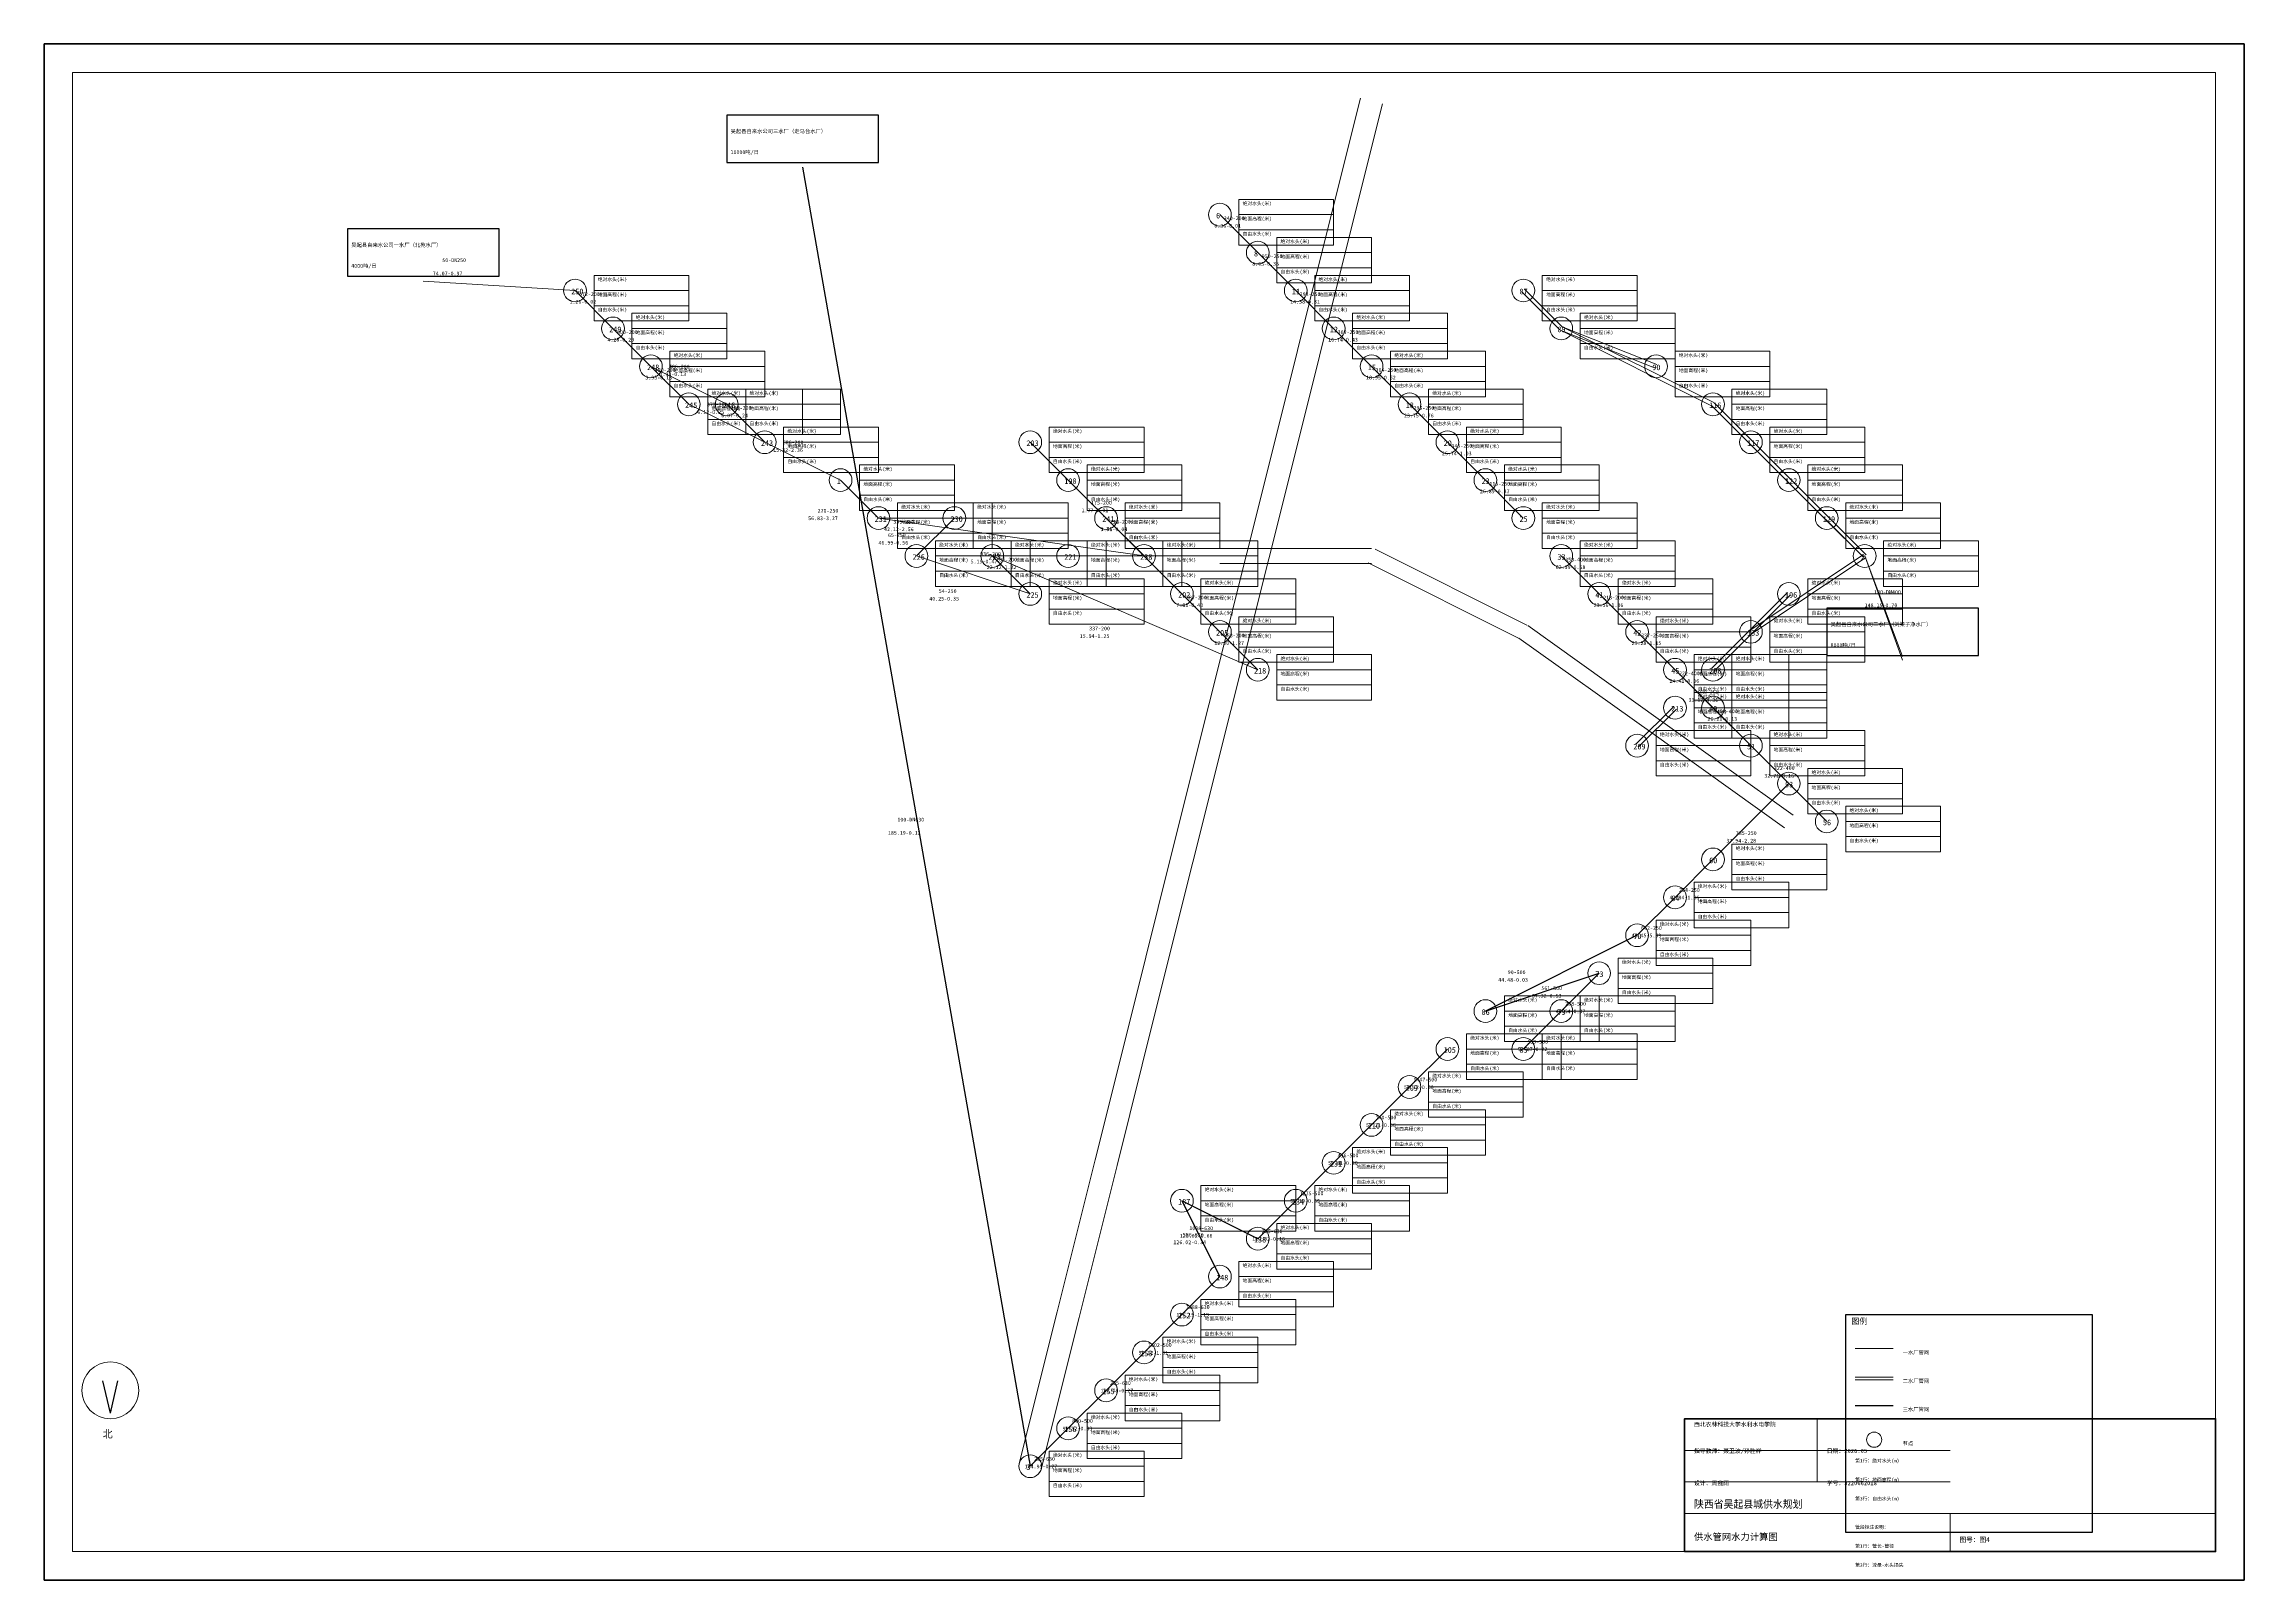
# Model space of a CAD drawing. Header units: millimetres. Extents: x 0 to 1160, y 0 to 810.
import ezdxf

# ---------------------------------------------------------------- set-up
doc = ezdxf.new("R2010")
doc.units = ezdxf.units.MM

msp = doc.modelspace()

# ---------------------------------------------------------------- linework, layer by layer
at = {"layer": 'FRAME', "color": 7, "lineweight": 50}
for p, q in [((1160, 810), (0, 810)), ((0, 810), (0, 0)), ((1160, 0), (1160, 810)), ((0, 0), (1160, 0))]:
    msp.add_line(p, q, dxfattribs=at)
at = {"layer": 'FRAME', "color": 7, "lineweight": 13}
for p, q in [((1145, 795), (15, 795)), ((15, 795), (15, 15)), ((1145, 15), (1145, 795)), ((865, 85), (1005, 85)), ((935, 51.7), (935, 85)), ((935, 68.3), (935, 85)), ((935, 85), (935, 85)), ((865, 68.3), (1005, 68.3)), ((865, 51.7), (1005, 51.7)), ((865, 35), (1145, 35)), ((1005, 15), (1005, 35)), ((15, 15), (1145, 15))]:
    msp.add_line(p, q, dxfattribs=at)
at = {"layer": 'FRAME', "color": 7, "lineweight": 25}
for q in [(31, 105), (39, 105)]:
    msp.add_line((35, 88), q, dxfattribs=at)
at = {"layer": 'FRAME', "color": 7, "lineweight": 35}
msp.add_lwpolyline([(865, 15), (1145, 15), (1145, 85), (865, 85), (865, 15)], dxfattribs=at)
at = {"layer": 'FRAME', "color": 7, "lineweight": 13}
msp.add_circle((35, 100), 15, dxfattribs=at)
at = {"layer": 'LABEL', "color": 7, "lineweight": 25}
msp.add_lwpolyline([(950, 140), (1080, 140), (1080, 25), (950, 25), (950, 140)], dxfattribs=at)
at = {"layer": 'NODE', "color": 7, "lineweight": 5}
for p, q in [((630, 720), (680, 720)), ((630, 712), (680, 712)), ((650, 700), (700, 700)), ((650, 692), (700, 692)), ((290, 680), (340, 680)), ((670, 680), (720, 680)), ((790, 680), (840, 680)), ((290, 672), (340, 672)), ((670, 672), (720, 672)), ((790, 672), (840, 672)), ((310, 660), (360, 660)), ((310, 652), (360, 652)), ((690, 660), (740, 660)), ((690, 652), (740, 652)), ((810, 660), (860, 660)), ((810, 652), (860, 652)), ((330, 640), (380, 640)), ((710, 640), (760, 640)), ((860, 640), (910, 640)), ((330, 632), (380, 632)), ((710, 632), (760, 632)), ((860, 632), (910, 632)), ((350, 620), (400, 620)), ((370, 620), (420, 620)), ((730, 620), (780, 620)), ((890, 620), (940, 620)), ((350, 612), (400, 612)), ((370, 612), (420, 612)), ((730, 612), (780, 612)), ((890, 612), (940, 612)), ((390, 600), (440, 600)), ((390, 592), (440, 592)), ((530, 600), (580, 600)), ((530, 592), (580, 592)), ((750, 600), (800, 600)), ((750, 592), (800, 592)), ((910, 600), (960, 600)), ((910, 592), (960, 592)), ((430, 580), (480, 580)), ((550, 580), (600, 580)), ((770, 580), (820, 580)), ((930, 580), (980, 580)), ((430, 572), (480, 572)), ((550, 572), (600, 572)), ((770, 572), (820, 572)), ((930, 572), (980, 572)), ((450, 560), (500, 560)), ((490, 560), (540, 560)), ((570, 560), (620, 560)), ((790, 560), (840, 560)), ((950, 560), (1000, 560)), ((450, 552), (500, 552)), ((490, 552), (540, 552)), ((570, 552), (620, 552)), ((790, 552), (840, 552)), ((950, 552), (1000, 552)), ((470, 540), (520, 540)), ((510, 540), (560, 540)), ((550, 540), (600, 540)), ((590, 540), (640, 540)), ((810, 540), (860, 540)), ((970, 540), (1020, 540)), ((470, 532), (520, 532)), ((510, 532), (560, 532)), ((550, 532), (600, 532)), ((590, 532), (640, 532)), ((810, 532), (860, 532)), ((970, 532), (1020, 532)), ((530, 520), (580, 520)), ((530, 512), (580, 512)), ((610, 520), (660, 520)), ((610, 512), (660, 512)), ((830, 520), (880, 520)), ((830, 512), (880, 512)), ((930, 520), (980, 520)), ((930, 512), (980, 512)), ((630, 500), (680, 500)), ((850, 500), (900, 500)), ((910, 500), (960, 500)), ((630, 492), (680, 492)), ((850, 492), (900, 492)), ((910, 492), (960, 492)), ((650, 480), (700, 480)), ((870, 480), (920, 480)), ((890, 480), (940, 480)), ((650, 472), (700, 472)), ((870, 472), (920, 472)), ((890, 472), (940, 472)), ((870, 460), (920, 460)), ((890, 460), (940, 460)), ((870, 452), (920, 452)), ((890, 452), (940, 452)), ((850, 440), (900, 440)), ((850, 432), (900, 432)), ((910, 440), (960, 440)), ((910, 432), (960, 432)), ((930, 420), (980, 420)), ((930, 412), (980, 412)), ((950, 400), (1000, 400)), ((950, 392), (1000, 392)), ((890, 380), (940, 380)), ((890, 372), (940, 372)), ((870, 360), (920, 360)), ((870, 352), (920, 352)), ((850, 340), (900, 340)), ((850, 332), (900, 332)), ((830, 320), (880, 320)), ((830, 312), (880, 312)), ((770, 300), (820, 300)), ((770, 292), (820, 292)), ((810, 300), (860, 300)), ((810, 292), (860, 292)), ((750, 280), (800, 280)), ((790, 280), (840, 280)), ((750, 272), (800, 272)), ((790, 272), (840, 272)), ((730, 260), (780, 260)), ((730, 252), (780, 252)), ((710, 240), (760, 240)), ((710, 232), (760, 232)), ((690, 220), (740, 220)), ((690, 212), (740, 212)), ((610, 200), (660, 200)), ((670, 200), (720, 200)), ((610, 192), (660, 192)), ((670, 192), (720, 192)), ((650, 180), (700, 180)), ((650, 172), (700, 172)), ((630, 160), (680, 160)), ((630, 152), (680, 152)), ((610, 140), (660, 140)), ((610, 132), (660, 132)), ((590, 120), (640, 120)), ((590, 112), (640, 112)), ((570, 100), (620, 100)), ((570, 92), (620, 92)), ((550, 80), (600, 80)), ((550, 72), (600, 72)), ((530, 60), (580, 60)), ((530, 52), (580, 52))]:
    msp.add_line(p, q, dxfattribs=at)
at = {"layer": 'NODE', "color": 7, "lineweight": 9}
for points in [[(630, 728), (680, 728), (680, 704), (630, 704), (630, 728)], [(650, 708), (700, 708), (700, 684), (650, 684), (650, 708)], [(290, 688), (340, 688), (340, 664), (290, 664), (290, 688)], [(670, 688), (720, 688), (720, 664), (670, 664), (670, 688)], [(790, 688), (840, 688), (840, 664), (790, 664), (790, 688)], [(310, 668), (360, 668), (360, 644), (310, 644), (310, 668)], [(690, 668), (740, 668), (740, 644), (690, 644), (690, 668)], [(810, 668), (860, 668), (860, 644), (810, 644), (810, 668)], [(330, 648), (380, 648), (380, 624), (330, 624), (330, 648)], [(710, 648), (760, 648), (760, 624), (710, 624), (710, 648)], [(860, 648), (910, 648), (910, 624), (860, 624), (860, 648)], [(350, 628), (400, 628), (400, 604), (350, 604), (350, 628)], [(370, 628), (420, 628), (420, 604), (370, 604), (370, 628)], [(730, 628), (780, 628), (780, 604), (730, 604), (730, 628)], [(890, 628), (940, 628), (940, 604), (890, 604), (890, 628)], [(390, 608), (440, 608), (440, 584), (390, 584), (390, 608)], [(530, 608), (580, 608), (580, 584), (530, 584), (530, 608)], [(750, 608), (800, 608), (800, 584), (750, 584), (750, 608)], [(910, 608), (960, 608), (960, 584), (910, 584), (910, 608)], [(430, 588), (480, 588), (480, 564), (430, 564), (430, 588)], [(550, 588), (600, 588), (600, 564), (550, 564), (550, 588)], [(770, 588), (820, 588), (820, 564), (770, 564), (770, 588)], [(930, 588), (980, 588), (980, 564), (930, 564), (930, 588)], [(450, 568), (500, 568), (500, 544), (450, 544), (450, 568)], [(490, 568), (540, 568), (540, 544), (490, 544), (490, 568)], [(570, 568), (620, 568), (620, 544), (570, 544), (570, 568)], [(790, 568), (840, 568), (840, 544), (790, 544), (790, 568)], [(950, 568), (1000, 568), (1000, 544), (950, 544), (950, 568)], [(470, 548), (520, 548), (520, 524), (470, 524), (470, 548)], [(510, 548), (560, 548), (560, 524), (510, 524), (510, 548)], [(550, 548), (600, 548), (600, 524), (550, 524), (550, 548)], [(590, 548), (640, 548), (640, 524), (590, 524), (590, 548)], [(810, 548), (860, 548), (860, 524), (810, 524), (810, 548)], [(970, 548), (1020, 548), (1020, 524), (970, 524), (970, 548)], [(530, 528), (580, 528), (580, 504), (530, 504), (530, 528)], [(610, 528), (660, 528), (660, 504), (610, 504), (610, 528)], [(830, 528), (880, 528), (880, 504), (830, 504), (830, 528)], [(930, 528), (980, 528), (980, 504), (930, 504), (930, 528)], [(630, 508), (680, 508), (680, 484), (630, 484), (630, 508)], [(850, 508), (900, 508), (900, 484), (850, 484), (850, 508)], [(910, 508), (960, 508), (960, 484), (910, 484), (910, 508)], [(650, 488), (700, 488), (700, 464), (650, 464), (650, 488)], [(870, 488), (920, 488), (920, 464), (870, 464), (870, 488)], [(890, 488), (940, 488), (940, 464), (890, 464), (890, 488)], [(870, 468), (920, 468), (920, 444), (870, 444), (870, 468)], [(890, 468), (940, 468), (940, 444), (890, 444), (890, 468)], [(850, 448), (900, 448), (900, 424), (850, 424), (850, 448)], [(910, 448), (960, 448), (960, 424), (910, 424), (910, 448)], [(930, 428), (980, 428), (980, 404), (930, 404), (930, 428)], [(950, 408), (1000, 408), (1000, 384), (950, 384), (950, 408)], [(890, 388), (940, 388), (940, 364), (890, 364), (890, 388)], [(870, 368), (920, 368), (920, 344), (870, 344), (870, 368)], [(850, 348), (900, 348), (900, 324), (850, 324), (850, 348)], [(830, 328), (880, 328), (880, 304), (830, 304), (830, 328)], [(770, 308), (820, 308), (820, 284), (770, 284), (770, 308)], [(810, 308), (860, 308), (860, 284), (810, 284), (810, 308)], [(750, 288), (800, 288), (800, 264), (750, 264), (750, 288)], [(790, 288), (840, 288), (840, 264), (790, 264), (790, 288)], [(730, 268), (780, 268), (780, 244), (730, 244), (730, 268)], [(710, 248), (760, 248), (760, 224), (710, 224), (710, 248)], [(690, 228), (740, 228), (740, 204), (690, 204), (690, 228)], [(610, 208), (660, 208), (660, 184), (610, 184), (610, 208)], [(670, 208), (720, 208), (720, 184), (670, 184), (670, 208)], [(650, 188), (700, 188), (700, 164), (650, 164), (650, 188)], [(630, 168), (680, 168), (680, 144), (630, 144), (630, 168)], [(610, 148), (660, 148), (660, 124), (610, 124), (610, 148)], [(590, 128), (640, 128), (640, 104), (590, 104), (590, 128)], [(570, 108), (620, 108), (620, 84), (570, 84), (570, 108)], [(550, 88), (600, 88), (600, 64), (550, 64), (550, 88)], [(530, 68), (580, 68), (580, 44), (530, 44), (530, 68)]]:
    msp.add_lwpolyline(points, dxfattribs=at)
at = {"layer": 'NODE', "color": 7, "lineweight": 13}
for centre, radius in [((620, 720), 6), ((640, 700), 6), ((280, 680), 6), ((660, 680), 6), ((780, 680), 6), ((300, 660), 6), ((680, 660), 6), ((800, 660), 6), ((320, 640), 6), ((700, 640), 6), ((850, 640), 6), ((340, 620), 6), ((360, 620), 6), ((720, 620), 6), ((880, 620), 6), ((380, 600), 6), ((520, 600), 6), ((740, 600), 6), ((900, 600), 6), ((420, 580), 6), ((540, 580), 6), ((760, 580), 6), ((920, 580), 6), ((440, 560), 6), ((480, 560), 6), ((560, 560), 6), ((780, 560), 6), ((940, 560), 6), ((460, 540), 6), ((500, 540), 6), ((540, 540), 6), ((580, 540), 6), ((800, 540), 6), ((960, 540), 6), ((520, 520), 6), ((600, 520), 6), ((820, 520), 6), ((920, 520), 6), ((620, 500), 6), ((840, 500), 6), ((900, 500), 6), ((640, 480), 6), ((860, 480), 6), ((880, 480), 6), ((860, 460), 6), ((880, 460), 6), ((840, 440), 6), ((900, 440), 6), ((920, 420), 6), ((940, 400), 6), ((880, 380), 6), ((860, 360), 6), ((840, 340), 6), ((820, 320), 6), ((760, 300), 6), ((800, 300), 6), ((740, 280), 6), ((780, 280), 6), ((720, 260), 6), ((700, 240), 6), ((680, 220), 6), ((600, 200), 6), ((660, 200), 6), ((640, 180), 6), ((620, 160), 6), ((600, 140), 6), ((580, 120), 6), ((560, 100), 6), ((540, 80), 6), ((965, 74), 4), ((520, 60), 6)]:
    msp.add_circle(centre, radius, dxfattribs=at)
at = {"layer": 'PIPE1', "color": 7, "lineweight": 13}
for p, q in [((200, 685), (280, 680)), ((280, 680), (300, 660)), ((300, 660), (320, 640)), ((320, 640), (340, 620)), ((320, 640), (360, 620)), ((340, 620), (380, 600)), ((360, 620), (380, 600)), ((380, 600), (420, 580)), ((520, 600), (600, 520)), ((440, 560), (420, 580)), ((540, 580), (600, 520)), ((580, 540), (440, 560)), ((480, 560), (440, 560)), ((460, 540), (480, 560)), ((560, 560), (580, 540)), ((520, 520), (460, 540)), ((640, 480), (500, 540)), ((500, 540), (520, 520)), ((600, 520), (620, 500)), ((620, 500), (640, 480)), ((955, 122), (975, 122))]:
    msp.add_line(p, q, dxfattribs=at)
at = {"layer": 'PIPE2', "color": 7, "lineweight": 13}
for p, q in [((779.3, 679.3), (799.3, 659.3)), ((780.7, 680.7), (800.7, 660.7)), ((849.6, 639.1), (799.6, 659.1)), ((799.6, 659.1), (879.6, 619.1)), ((850.4, 640.9), (800.4, 660.9)), ((800.4, 660.9), (880.4, 620.9)), ((879.3, 619.3), (899.3, 599.3)), ((880.7, 620.7), (900.7, 600.7)), ((899.3, 599.3), (919.3, 579.3)), ((900.7, 600.7), (920.7, 580.7)), ((920.7, 580.7), (940.7, 560.7)), ((920.7, 580.7), (960.7, 540.7)), ((919.3, 579.3), (939.3, 559.3)), ((919.3, 579.3), (959.3, 539.3)), ((939.3, 559.3), (959.3, 539.3)), ((940.7, 560.7), (960.7, 540.7)), ((899.4, 500.8), (959.4, 540.8)), ((900.6, 499.2), (960.6, 539.2)), ((980, 485), (960, 540)), ((980, 487), (960, 540)), ((879.3, 480.7), (919.3, 520.7)), ((880.7, 479.3), (920.7, 519.3)), ((919.3, 520.7), (899.3, 500.7)), ((920.7, 519.3), (900.7, 499.3)), ((859.3, 460.7), (839.3, 440.7)), ((860.7, 459.3), (840.7, 439.3)), ((955, 107), (975, 107)), ((955, 105.5), (975, 105.5))]:
    msp.add_line(p, q, dxfattribs=at)
at = {"layer": 'PIPE3', "color": 7, "lineweight": 30}
for p, q in [((400, 745), (520, 60)), ((620, 720), (640, 700)), ((640, 700), (660, 680)), ((660, 680), (680, 660)), ((680, 660), (700, 640)), ((700, 640), (720, 620)), ((720, 620), (740, 600)), ((740, 600), (760, 580)), ((760, 580), (780, 560)), ((800, 540), (820, 520)), ((820, 520), (840, 500)), ((840, 500), (860, 480)), ((840, 500), (920, 420)), ((860, 480), (880, 460)), ((880, 460), (900, 440)), ((900, 440), (940, 400)), ((920, 420), (880, 380)), ((880, 380), (860, 360)), ((860, 360), (840, 340)), ((840, 340), (760, 300)), ((760, 300), (820, 320)), ((820, 320), (800, 300)), ((800, 300), (780, 280)), ((740, 280), (720, 260)), ((720, 260), (700, 240)), ((700, 240), (680, 220)), ((680, 220), (660, 200)), ((640, 180), (600, 200)), ((600, 200), (620, 160)), ((660, 200), (640, 180)), ((620, 160), (600, 140)), ((600, 140), (580, 120)), ((580, 120), (560, 100)), ((560, 100), (540, 80)), ((955, 92), (975, 92)), ((540, 80), (520, 60))]:
    msp.add_line(p, q, dxfattribs=at)
at = {"layer": 'PLANT', "color": 7, "lineweight": 25}
for points in [[(360, 747.5), (440, 747.5), (440, 772.5), (360, 772.5), (360, 747.5)], [(160, 687.5), (240, 687.5), (240, 712.5), (160, 712.5), (160, 687.5)], [(940, 487.5), (1020, 487.5), (1020, 512.5), (940, 512.5), (940, 487.5)]]:
    msp.add_lwpolyline(points, dxfattribs=at)
at = {"layer": 'RIVER', "color": 7, "lineweight": 13}
for p, q in [((694.2, 781.5), (674.2, 701.5)), ((705.8, 778.5), (685.8, 698.5)), ((674.2, 701.5), (654.2, 621.5)), ((685.8, 698.5), (665.8, 618.5)), ((654.2, 621.5), (634.2, 541.5)), ((665.8, 618.5), (645.8, 538.5)), ((634.2, 541.5), (614.2, 461.5)), ((700, 544), (620, 544)), ((700, 536), (620, 536)), ((645.8, 538.5), (625.8, 458.5)), ((778.2, 496.4), (698.2, 536.4)), ((781.8, 503.6), (701.8, 543.6)), ((852.3, 453.3), (782.3, 503.3)), ((847.7, 446.7), (777.7, 496.7)), ((614.2, 461.5), (594.2, 381.5)), ((625.8, 458.5), (605.8, 378.5)), ((922.3, 403.3), (852.3, 453.3)), ((917.7, 396.7), (847.7, 446.7)), ((594.2, 381.5), (574.2, 301.5)), ((605.8, 378.5), (585.8, 298.5)), ((574.2, 301.5), (554.2, 221.5)), ((585.8, 298.5), (565.8, 218.5)), ((554.2, 221.5), (534.2, 141.5)), ((565.8, 218.5), (545.8, 138.5)), ((534.2, 141.5), (514.2, 61.5)), ((545.8, 138.5), (525.8, 58.5))]:
    msp.add_line(p, q, dxfattribs=at)

# ---------------------------------------------------------------- texts
for s, height, p in [('吴起县自来水公司三水厂（走马台水厂）', 2, (362, 763)), ('10000吨/日', 2, (362, 752)), ('6', 3, (618, 718)), ('绝对水头(米)', 1.8, (632, 725)), ('0.36-0.01', 2, (617.1, 713.1)), ('340-200', 2, (622.1, 717.1)), ('地面高程(米)', 1.8, (632, 717)), ('自由水头(米)', 1.8, (632, 709)), ('吴起县自来水公司一水厂（北苑水厂）', 2, (162, 703)), ('50-DN250', 2, (210, 695)), ('8', 3, (638, 698)), ('950-250', 2, (642.1, 697.1)), ('绝对水头(米)', 1.8, (652, 705)), ('地面高程(米)', 1.8, (652, 697)), ('4000吨/日', 2, (162, 692)), ('74.07-0.97', 2, (205, 688)), ('绝对水头(米)', 1.8, (292, 685)), ('8.05-0.36', 2, (637.1, 693.1)), ('自由水头(米)', 1.8, (652, 689)), ('绝对水头(米)', 1.8, (672, 685)), ('绝对水头(米)', 1.8, (792, 685)), ('1.26-0.02', 2, (277.1, 673.1)), ('250', 3, (278, 678)), ('572-200', 2, (282.1, 677.1)), ('地面高程(米)', 1.8, (292, 677)), ('14.38-0.31', 2, (657.1, 673.1)), ('11', 3, (658, 678)), ('293-250', 2, (662.1, 677.1)), ('地面高程(米)', 1.8, (672, 677)), ('87', 3, (778, 678)), ('地面高程(米)', 1.8, (792, 677)), ('自由水头(米)', 1.8, (292, 669)), ('绝对水头(米)', 1.8, (312, 665)), ('自由水头(米)', 1.8, (672, 669)), ('绝对水头(米)', 1.8, (692, 665)), ('自由水头(米)', 1.8, (792, 669)), ('绝对水头(米)', 1.8, (812, 665)), ('4.28-0.29', 2, (297.1, 653.1)), ('249', 3, (298, 658)), ('800-200', 2, (302.1, 657.1)), ('地面高程(米)', 1.8, (312, 657)), ('自由水头(米)', 1.8, (312, 649)), ('16.74-0.43', 2, (677.1, 653.1)), ('12', 3, (678, 658)), ('309-250', 2, (682.1, 657.1)), ('地面高程(米)', 1.8, (692, 657)), ('自由水头(米)', 1.8, (692, 649)), ('89', 3, (798, 658)), ('地面高程(米)', 1.8, (812, 657)), ('自由水头(米)', 1.8, (812, 649)), ('248', 3, (318, 638)), ('420-200', 2, (322.1, 637.1)), ('406-200', 2, (329.5, 638.9)), ('绝对水头(米)', 1.8, (332, 645)), ('地面高程(米)', 1.8, (332, 637)), ('15', 3, (698, 638)), ('304-250', 2, (702.1, 637.1)), ('绝对水头(米)', 1.8, (712, 645)), ('地面高程(米)', 1.8, (712, 637)), ('90', 3, (848, 638)), ('绝对水头(米)', 1.8, (862, 645)), ('地面高程(米)', 1.8, (862, 637)), ('3.93-0.13', 2, (317.1, 633.1)), ('3.93-0.13', 2, (324.5, 634.9)), ('自由水头(米)', 1.8, (332, 629)), ('绝对水头(米)', 1.8, (352, 625)), ('绝对水头(米)', 1.8, (372, 625)), ('18.95-0.52', 2, (697.1, 633.1)), ('自由水头(米)', 1.8, (712, 629)), ('绝对水头(米)', 1.8, (732, 625)), ('自由水头(米)', 1.8, (862, 629)), ('绝对水头(米)', 1.8, (892, 625)), ('245', 3, (338, 618)), ('6.12-0.25', 2, (344.5, 614.9)), ('372-200', 2, (349.5, 618.9)), ('地面高程(米)', 1.8, (352, 617)), ('6.07-0.24', 2, (357.1, 613.1)), ('246', 3, (358, 618)), ('361-200', 2, (362.1, 617.1)), ('地面高程(米)', 1.8, (372, 617)), ('23.75-0.76', 2, (717.1, 613.1)), ('18', 3, (718, 618)), ('295-250', 2, (722.1, 617.1)), ('地面高程(米)', 1.8, (732, 617)), ('116', 3, (878, 618)), ('地面高程(米)', 1.8, (892, 617)), ('自由水头(米)', 1.8, (352, 609)), ('自由水头(米)', 1.8, (372, 609)), ('绝对水头(米)', 1.8, (392, 605)), ('绝对水头(米)', 1.8, (532, 605)), ('自由水头(米)', 1.8, (732, 609)), ('绝对水头(米)', 1.8, (752, 605)), ('自由水头(米)', 1.8, (892, 609)), ('绝对水头(米)', 1.8, (912, 605)), ('243', 3, (378, 598)), ('15.32-2.36', 2, (384.5, 594.9)), ('686-200', 2, (389.5, 598.9)), ('地面高程(米)', 1.8, (392, 597)), ('203', 3, (518, 598)), ('地面高程(米)', 1.8, (532, 597)), ('25.74-1.03', 2, (737.1, 593.1)), ('20', 3, (738, 598)), ('345-250', 2, (742.1, 597.1)), ('地面高程(米)', 1.8, (752, 597)), ('117', 3, (898, 598)), ('地面高程(米)', 1.8, (912, 597)), ('自由水头(米)', 1.8, (392, 589)), ('1', 3, (418, 578)), ('绝对水头(米)', 1.8, (432, 585)), ('自由水头(米)', 1.8, (532, 589)), ('198', 3, (538, 578)), ('绝对水头(米)', 1.8, (552, 585)), ('自由水头(米)', 1.8, (752, 589)), ('23', 3, (758, 578)), ('绝对水头(米)', 1.8, (772, 585)), ('自由水头(米)', 1.8, (912, 589)), ('122', 3, (918, 578)), ('绝对水头(米)', 1.8, (932, 585)), ('地面高程(米)', 1.8, (432, 577)), ('自由水头(米)', 1.8, (432, 569)), ('地面高程(米)', 1.8, (552, 577)), ('175-200', 2, (552.1, 567.1)), ('自由水头(米)', 1.8, (552, 569)), ('26.89-0.37', 2, (757.1, 573.1)), ('116-250', 2, (762.1, 577.1)), ('地面高程(米)', 1.8, (772, 577)), ('自由水头(米)', 1.8, (772, 569)), ('地面高程(米)', 1.8, (932, 577)), ('自由水头(米)', 1.8, (932, 569)), ('56.83-3.27', 2, (402.9, 558.9)), ('270-250', 2, (407.9, 562.9)), ('231', 3, (438, 558)), ('359-250', 2, (447.9, 557.1)), ('绝对水头(米)', 1.8, (452, 565)), ('地面高程(米)', 1.8, (452, 557)), ('230', 3, (478, 558)), ('绝对水头(米)', 1.8, (492, 565)), ('地面高程(米)', 1.8, (492, 557)), ('1.77-0.01', 2, (547.1, 563.1)), ('241', 3, (558, 558)), ('712-200', 2, (562.1, 557.1)), ('295-200', 2, (562.1, 557.1)), ('绝对水头(米)', 1.8, (572, 565)), ('地面高程(米)', 1.8, (572, 557)), ('25', 3, (778, 558)), ('绝对水头(米)', 1.8, (792, 565)), ('地面高程(米)', 1.8, (792, 557)), ('129', 3, (938, 558)), ('绝对水头(米)', 1.8, (952, 565)), ('地面高程(米)', 1.8, (952, 557)), ('46.99-0.56', 2, (440, 546)), ('42.12-2.56', 2, (442.9, 553.1)), ('65-250', 2, (445, 550)), ('自由水头(米)', 1.8, (452, 549)), ('绝对水头(米)', 1.8, (472, 545)), ('自由水头(米)', 1.8, (492, 549)), ('绝对水头(米)', 1.8, (512, 545)), ('绝对水头(米)', 1.8, (552, 545)), ('1.56-0.04', 2, (557.1, 553.1)), ('3.75-0.08', 2, (557.1, 553.1)), ('自由水头(米)', 1.8, (572, 549)), ('绝对水头(米)', 1.8, (592, 545)), ('自由水头(米)', 1.8, (792, 549)), ('绝对水头(米)', 1.8, (812, 545)), ('自由水头(米)', 1.8, (952, 549)), ('绝对水头(米)', 1.8, (972, 545)), ('226', 3, (458, 538)), ('地面高程(米)', 1.8, (472, 537)), ('5.19-0.47', 2, (488.6, 536.1)), ('936-200', 2, (493.6, 540.1)), ('22.12-1.22', 2, (497.1, 533.1)), ('223', 3, (498, 538)), ('185-200', 2, (502.1, 537.1)), ('地面高程(米)', 1.8, (512, 537)), ('221', 3, (538, 538)), ('地面高程(米)', 1.8, (552, 537)), ('238', 3, (578, 538)), ('地面高程(米)', 1.8, (592, 537)), ('62.59-0.58', 2, (797.1, 533.1)), ('33', 3, (798, 538)), ('359-400', 2, (802.1, 537.1)), ('地面高程(米)', 1.8, (812, 537)), ('2', 3, (958, 538)), ('地面高程(米)', 1.8, (972, 537)), ('54-250', 2, (471.8, 520.5)), ('自由水头(米)', 1.8, (472, 529)), ('自由水头(米)', 1.8, (512, 529)), ('绝对水头(米)', 1.8, (532, 525)), ('自由水头(米)', 1.8, (552, 529)), ('自由水头(米)', 1.8, (592, 529)), ('绝对水头(米)', 1.8, (612, 525)), ('自由水头(米)', 1.8, (812, 529)), ('绝对水头(米)', 1.8, (832, 525)), ('绝对水头(米)', 1.8, (932, 525)), ('100-DN400', 2, (965, 520)), ('自由水头(米)', 1.8, (972, 529)), ('40.25-0.35', 2, (466.8, 516.5)), ('225', 3, (518, 518)), ('地面高程(米)', 1.8, (532, 517)), ('自由水头(米)', 1.8, (532, 509)), ('7.81-0.40', 2, (597.1, 513.1)), ('202', 3, (598, 518)), ('387-200', 2, (602.1, 517.1)), ('地面高程(米)', 1.8, (612, 517)), ('自由水头(米)', 1.8, (612, 509)), ('23.56-1.36', 2, (817.1, 513.1)), ('41', 3, (818, 518)), ('213-200', 2, (822.1, 517.1)), ('地面高程(米)', 1.8, (832, 517)), ('自由水头(米)', 1.8, (832, 509)), ('196', 3, (918, 518)), ('地面高程(米)', 1.8, (932, 517)), ('自由水头(米)', 1.8, (932, 509)), ('148.15-0.70', 2, (960, 513)), ('337-200', 2, (551.1, 500.8)), ('205', 3, (618, 498)), ('568-200', 2, (622.1, 497.1)), ('绝对水头(米)', 1.8, (632, 505)), ('地面高程(米)', 1.8, (632, 497)), ('42', 3, (838, 498)), ('337-250', 2, (842.1, 497.1)), ('绝对水头(米)', 1.8, (852, 505)), ('地面高程(米)', 1.8, (852, 497)), ('133', 3, (898, 498)), ('绝对水头(米)', 1.8, (912, 505)), ('地面高程(米)', 1.8, (912, 497)), ('吴起县自来水公司二水厂（刘渠子净水厂）', 2, (942, 503)), ('15.94-1.25', 2, (546.1, 496.8)), ('12.00-1.27', 2, (617.1, 493.1)), ('自由水头(米)', 1.8, (632, 489)), ('29.28-1.15', 2, (837.1, 493.1)), ('自由水头(米)', 1.8, (852, 489)), ('自由水头(米)', 1.8, (912, 489)), ('8000吨/日', 2, (942, 492)), ('218', 3, (638, 478)), ('绝对水头(米)', 1.8, (652, 485)), ('地面高程(米)', 1.8, (652, 477)), ('45', 3, (858, 478)), ('222-400', 2, (862.1, 477.1)), ('绝对水头(米)', 1.8, (872, 485)), ('地面高程(米)', 1.8, (872, 477)), ('208', 3, (878, 478)), ('绝对水头(米)', 1.8, (892, 485)), ('地面高程(米)', 1.8, (892, 477)), ('自由水头(米)', 1.8, (652, 469)), ('24.41-0.06', 2, (857.1, 473.1)), ('33.12-4.36', 2, (867.1, 463.1)), ('绝对水头(米)', 1.8, (872, 465)), ('939-250', 2, (872.1, 467.1)), ('自由水头(米)', 1.8, (872, 469)), ('绝对水头(米)', 1.8, (892, 465)), ('自由水头(米)', 1.8, (892, 469)), ('213', 3, (858, 458)), ('地面高程(米)', 1.8, (872, 457)), ('26.21-0.13', 2, (877.1, 453.1)), ('49', 3, (878, 458)), ('403-400', 2, (882.1, 457.1)), ('地面高程(米)', 1.8, (892, 457)), ('209', 3, (838, 438)), ('绝对水头(米)', 1.8, (852, 445)), ('自由水头(米)', 1.8, (872, 449)), ('自由水头(米)', 1.8, (892, 449)), ('51', 3, (898, 438)), ('绝对水头(米)', 1.8, (912, 445)), ('地面高程(米)', 1.8, (852, 437)), ('自由水头(米)', 1.8, (852, 429)), ('地面高程(米)', 1.8, (912, 437)), ('自由水头(米)', 1.8, (912, 429)), ('32.71-0.16', 2, (907.1, 423.1)), ('322-400', 2, (912.1, 427.1)), ('53', 3, (918, 418)), ('绝对水头(米)', 1.8, (932, 425)), ('地面高程(米)', 1.8, (932, 417)), ('自由水头(米)', 1.8, (932, 409)), ('绝对水头(米)', 1.8, (952, 405)), ('185.19-0.12', 2, (445, 393)), ('100-DN630', 2, (450, 400)), ('385-250', 2, (892.1, 392.9)), ('56', 3, (938, 398)), ('地面高程(米)', 1.8, (952, 397)), ('37.94-2.28', 2, (887.1, 388.9)), ('绝对水头(米)', 1.8, (892, 385)), ('自由水头(米)', 1.8, (952, 389)), ('60', 3, (878, 378)), ('地面高程(米)', 1.8, (892, 377)), ('42.84-1.86', 2, (857.1, 358.9)), ('64', 3, (858, 358)), ('254-250', 2, (862.1, 362.9)), ('绝对水头(米)', 1.8, (872, 365)), ('自由水头(米)', 1.8, (892, 369)), ('地面高程(米)', 1.8, (872, 357)), ('自由水头(米)', 1.8, (872, 349)), ('45.45-5.39', 2, (837.1, 338.9)), ('70', 3, (838, 338)), ('662-250', 2, (842.1, 342.9)), ('绝对水头(米)', 1.8, (852, 345)), ('地面高程(米)', 1.8, (852, 337)), ('绝对水头(米)', 1.8, (832, 325)), ('自由水头(米)', 1.8, (852, 329)), ('44.48-0.03', 2, (766.8, 315.5)), ('90-500', 2, (771.8, 319.5)), ('73', 3, (818, 318)), ('地面高程(米)', 1.8, (832, 317)), ('绝对水头(米)', 1.8, (772, 305)), ('87.32-0.53', 2, (784.5, 307.1)), ('561-500', 2, (789.5, 311.1)), ('238-500', 2, (802.1, 302.9)), ('绝对水头(米)', 1.8, (812, 305)), ('自由水头(米)', 1.8, (832, 309)), ('86', 3, (758, 298)), ('地面高程(米)', 1.8, (772, 297)), ('自由水头(米)', 1.8, (772, 289)), ('46.54-0.07', 2, (797.1, 298.9)), ('79', 3, (798, 298)), ('地面高程(米)', 1.8, (812, 297)), ('自由水头(米)', 1.8, (812, 289)), ('105', 3, (738, 278)), ('绝对水头(米)', 1.8, (752, 285)), ('地面高程(米)', 1.8, (752, 277)), ('52.87-0.22', 2, (777.1, 278.9)), ('85', 3, (778, 278)), ('559-500', 2, (782.1, 282.9)), ('绝对水头(米)', 1.8, (792, 285)), ('地面高程(米)', 1.8, (792, 277)), ('绝对水头(米)', 1.8, (732, 265)), ('自由水头(米)', 1.8, (752, 269)), ('自由水头(米)', 1.8, (792, 269)), ('54.72-0.60', 2, (717.1, 258.9)), ('109', 3, (718, 258)), ('1447-500', 2, (722.1, 262.9)), ('地面高程(米)', 1.8, (732, 257)), ('140-500', 2, (702.1, 242.9)), ('绝对水头(米)', 1.8, (712, 245)), ('自由水头(米)', 1.8, (732, 249)), ('57.21-0.06', 2, (697.1, 238.9)), ('110', 3, (698, 238)), ('地面高程(米)', 1.8, (712, 237)), ('59.81-0.20', 2, (677.1, 218.9)), ('131', 3, (678, 218)), ('416-500', 2, (682.1, 222.9)), ('绝对水头(米)', 1.8, (692, 225)), ('自由水头(米)', 1.8, (712, 229)), ('地面高程(米)', 1.8, (692, 217)), ('自由水头(米)', 1.8, (692, 209)), ('187', 3, (598, 198)), ('绝对水头(米)', 1.8, (612, 205)), ('地面高程(米)', 1.8, (612, 197)), ('56.19-0.55', 2, (657.1, 198.9)), ('134', 3, (658, 198)), ('1275-500', 2, (662.1, 202.9)), ('绝对水头(米)', 1.8, (672, 205)), ('地面高程(米)', 1.8, (672, 197)), ('1098-630', 2, (603.9, 184.5)), ('自由水头(米)', 1.8, (612, 189)), ('绝对水头(米)', 1.8, (652, 185)), ('自由水头(米)', 1.8, (672, 189)), ('126.02-0.34', 2, (595.5, 177.1)), ('126.02-0.66', 2, (598.9, 180.5)), ('556-630', 2, (600.5, 181.1)), ('120.92-0.16', 2, (637.1, 178.9)), ('138', 3, (638, 178)), ('285-630', 2, (642.1, 182.9)), ('地面高程(米)', 1.8, (652, 177)), ('绝对水头(米)', 1.8, (632, 165)), ('自由水头(米)', 1.8, (652, 169)), ('148', 3, (618, 158)), ('地面高程(米)', 1.8, (632, 157)), ('自由水头(米)', 1.8, (632, 149)), ('176.19-1.19', 2, (597.1, 138.9)), ('152', 3, (598, 138)), ('1088-630', 2, (602.1, 142.9)), ('绝对水头(米)', 1.8, (612, 145)), ('地面高程(米)', 1.8, (612, 137)), ('自由水头(米)', 1.8, (612, 129)), ('图例', 3, (953, 135)), ('90.12-1.61', 2, (577.1, 118.9)), ('153', 3, (578, 118)), ('1602-500', 2, (582.1, 122.9)), ('绝对水头(米)', 1.8, (592, 125)), ('地面高程(米)', 1.8, (592, 117)), ('一水厂管网', 2, (980, 119)), ('235-630', 2, (562.1, 102.9)), ('绝对水头(米)', 1.8, (572, 105)), ('自由水头(米)', 1.8, (592, 109)), ('二水厂管网', 2, (980, 104)), ('182.48-0.27', 2, (557.1, 98.9)), ('155', 3, (558, 98)), ('地面高程(米)', 1.8, (572, 97)), ('800-500', 2, (542.1, 82.9)), ('绝对水头(米)', 1.8, (552, 85)), ('自由水头(米)', 1.8, (572, 89)), ('西北农林科技大学水利水电学院', 2.2, (870, 81)), ('三水厂管网', 2, (980, 89)), ('北', 4, (31, 75)), ('91.92-0.83', 2, (537.1, 78.9)), ('156', 3, (538, 78)), ('地面高程(米)', 1.8, (552, 77)), ('自由水头(米)', 1.8, (552, 69)), ('节点', 2, (980, 71)), ('184.95-0.27', 2, (517.1, 58.9)), ('3', 3, (518, 58)), ('225-630', 2, (522.1, 62.9)), ('绝对水头(米)', 1.8, (532, 65)), ('地面高程(米)', 1.8, (532, 57)), ('指导教师：聂卫波/孙胜祥', 2.2, (870, 67)), ('日期：2026.05', 2.2, (940, 67)), ('第1行：绝对水头(m)', 1.8, (955, 62)), ('自由水头(米)', 1.8, (532, 49)), ('设计：周鑫雨', 2.2, (870, 50)), ('学号：3220662018', 2.2, (940, 50)), ('第2行：地面高程(m)', 1.8, (955, 52)), ('陕西省吴起县城供水规划', 4, (870, 38)), ('第3行：自由水头(m)', 1.8, (955, 42)), ('供水管网水力计算图', 3.5, (870, 21)), ('管段标注说明：', 1.8, (955, 27)), ('第1行：管长-管径', 1.8, (955, 17)), ('图号：图4', 2.5, (1010, 20)), ('第2行：流量-水头损失', 1.8, (955, 7))]:
    msp.add_text(s, height=height).set_placement(p)

doc.saveas('drawing.dxf')
